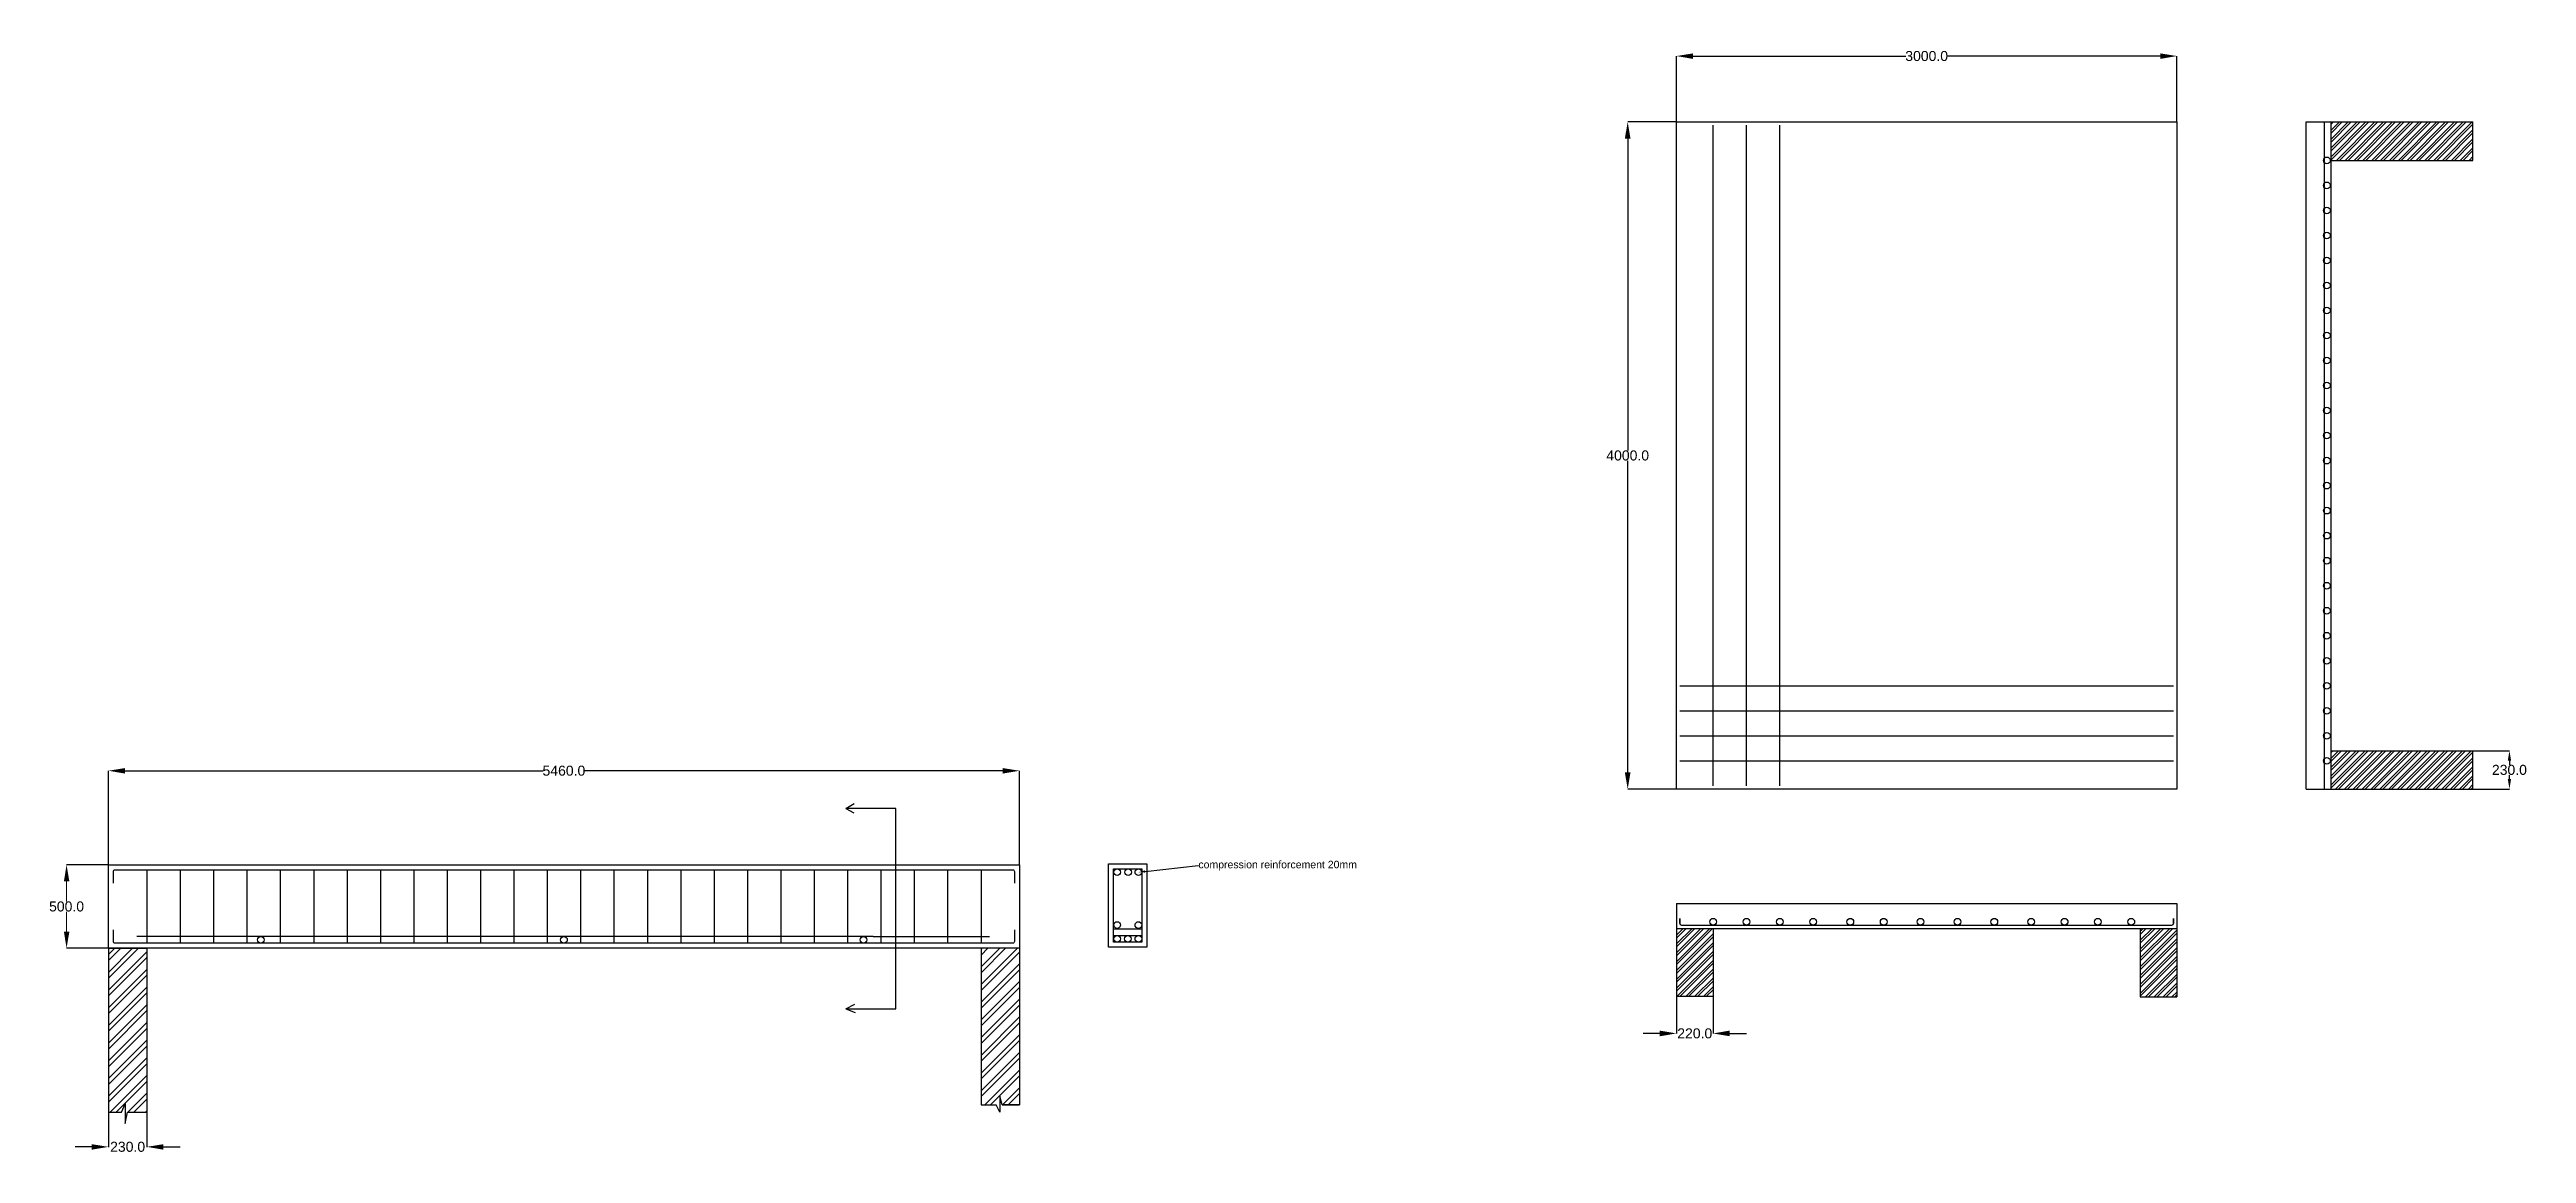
# Model space of a CAD drawing. Header units: millimetres. Extents: x -15359 to 171203, y -161916 to 32466.
# Drawn here: x 61151 to 75997, y 16063 to 22682 of the extents above; entities that cross this region are included whole.
import ezdxf
from ezdxf import colors
from ezdxf.entities.mleader import LeaderData, LeaderLine
from ezdxf.math import Vec2, Vec3

# ---------------------------------------------------------------- set-up
doc = ezdxf.new("R2010")
doc.units = ezdxf.units.MM
doc.header["$MEASUREMENT"] = 0
doc.styles.get("Standard").update_dxf_attribs({"font": 'Arial.ttf'})
doc.dimstyles.get("Standard").update_dxf_attribs({"dimtxt": 0.18, "dimasz": 0.18, "dimexe": 0.18, "dimexo": 0.0625, "dimgap": 0.09, "dimtad": 0, "dimtih": 1, "dimtoh": 1, "dimzin": 0, "dimdsep": 46, "dimtxsty": 'Standard', "dimcen": 0.09, "dimadec": 0, "dimazin": 0, "dimtfac": 1, "dimtofl": 0, "dimtmove": 0, "dimatfit": 3, "dimfxl": 0, "dimtolj": 1, "dimtzin": 0, "dimarcsym": 0})
pattern_1 = [(45, (57054.355, 17472.467), (-26.516504, 26.516504), []), (45, (57072.033, 17472.467), (-26.516504, 26.516504), [])]

msp = doc.modelspace()

# ---------------------------------------------------------------- blocks, each defined once
blk = doc.blocks.new('*D163')
at = {"color": 0, "lineweight": -2}
for p, q in [((70902, 22248), (70902, 22643)), ((71002, 22643), (72277, 22643)), ((73802, 22643), (72526, 22643)), ((73902, 22248), (73902, 22643))]:
    blk.add_line(p, q, dxfattribs=at)
at = {"color": 0}
for points in [[(71002, 22659), (71002, 22626), (70902, 22643)], [(73802, 22659), (73802, 22626), (73902, 22643)]]:
    blk.add_solid(points, dxfattribs=at)
at = {"layer": 'Defpoints', "color": 0}
for p in [(73902, 22643), (70902, 22248), (73902, 22248)]:
    blk.add_point(p, dxfattribs=at)
at = {"color": 0, "insert": (72402, 22643), "char_height": 60, "attachment_point": 5}
blk.add_mtext('\\A1;3000.0', dxfattribs=at)
blk = doc.blocks.new('*D164')
at = {"color": 0, "lineweight": -2}
for p, q in [((70902, 22248), (70610, 22248)), ((70902, 18248), (70610, 18248))]:
    blk.add_line(p, q, dxfattribs=at)
at = {"color": 0, "lineweight": -3}
for p, q in [((70610, 22148), (70610, 20278)), ((70610, 18348), (70610, 20217))]:
    blk.add_line(p, q, dxfattribs=at)
at = {"color": 0}
for points in [[(70593, 22148), (70627, 22148), (70610, 22248)], [(70593, 18348), (70627, 18348), (70610, 18248)]]:
    blk.add_solid(points, dxfattribs=at)
at = {"layer": 'Defpoints', "color": 0}
for p in [(70902, 22248), (70610, 18248), (70902, 18248)]:
    blk.add_point(p, dxfattribs=at)
at = {"color": 0, "insert": (70610, 20248), "char_height": 60, "attachment_point": 5}
blk.add_mtext('\\A1;4000.0', dxfattribs=at)
blk = doc.blocks.new('*D165')
at = {"color": 0, "lineweight": -2}
for p, q in [((61504, 17794), (61504, 18358)), ((61604, 18358), (64110, 18358)), ((66864, 18358), (64359, 18358)), ((66964, 17794), (66964, 18358))]:
    blk.add_line(p, q, dxfattribs=at)
at = {"color": 0}
for points in [[(61604, 18374), (61604, 18341), (61504, 18358)], [(66864, 18374), (66864, 18341), (66964, 18358)]]:
    blk.add_solid(points, dxfattribs=at)
at = {"layer": 'Defpoints', "color": 0}
for p in [(66964, 18358), (61504, 17794), (66964, 17794)]:
    blk.add_point(p, dxfattribs=at)
at = {"color": 0, "insert": (64234, 18358), "char_height": 60, "attachment_point": 5}
blk.add_mtext('\\A1;5460.0', dxfattribs=at)
blk = doc.blocks.new('*D166')
at = {"color": 0, "lineweight": -2}
for p, q in [((61504, 17794), (61253, 17794)), ((61504, 17294), (61253, 17294))]:
    blk.add_line(p, q, dxfattribs=at)
at = {"color": 0, "lineweight": 15}
for p, q in [((61253, 17694), (61253, 17575)), ((61253, 17394), (61253, 17513))]:
    blk.add_line(p, q, dxfattribs=at)
at = {"color": 0}
for points in [[(61237, 17694), (61270, 17694), (61253, 17794)], [(61237, 17394), (61270, 17394), (61253, 17294)]]:
    blk.add_solid(points, dxfattribs=at)
at = {"layer": 'Defpoints', "color": 0}
for p in [(61504, 17794), (61253, 17294), (61504, 17294)]:
    blk.add_point(p, dxfattribs=at)
at = {"color": 0, "insert": (61253, 17544), "char_height": 60, "attachment_point": 5}
blk.add_mtext('\\A1;500.0', dxfattribs=at)
blk = doc.blocks.new('*D167')
at = {"color": 0, "lineweight": -2}
for p, q in [((61504, 16311), (61504, 16102)), ((61734, 16311), (61734, 16102)), ((61404, 16103), (61304, 16103)), ((61834, 16103), (61934, 16103))]:
    blk.add_line(p, q, dxfattribs=at)
at = {"color": 0}
for points in [[(61404, 16119), (61404, 16086), (61504, 16103)], [(61834, 16119), (61834, 16086), (61734, 16103)]]:
    blk.add_solid(points, dxfattribs=at)
at = {"layer": 'Defpoints', "color": 0}
for p in [(61504, 16311), (61734, 16311), (61734, 16103)]:
    blk.add_point(p, dxfattribs=at)
at = {"color": 0, "insert": (61619, 16103), "char_height": 60, "attachment_point": 5}
blk.add_mtext('\\A1;230.0', dxfattribs=at)
blk = doc.blocks.new('*D168')
at = {"color": 0, "lineweight": -2}
for p, q in [((70902, 17006), (70902, 16783)), ((71122, 17006), (71122, 16783)), ((70802, 16783), (70702, 16783)), ((71222, 16783), (71322, 16783))]:
    blk.add_line(p, q, dxfattribs=at)
at = {"color": 0}
for points in [[(70802, 16800), (70802, 16766), (70902, 16783)], [(71222, 16800), (71222, 16766), (71122, 16783)]]:
    blk.add_solid(points, dxfattribs=at)
at = {"layer": 'Defpoints', "color": 0}
for p in [(70902, 17006), (71122, 17006), (71122, 16783)]:
    blk.add_point(p, dxfattribs=at)
at = {"color": 0, "insert": (71012, 16783), "char_height": 60, "attachment_point": 5}
blk.add_mtext('\\A1;220.0', dxfattribs=at)
blk = doc.blocks.new('*D169')
at = {"color": 0, "lineweight": -2}
for p, q in [((75676, 18478), (75895, 18478)), ((75895, 18418), (75895, 18393)), ((75895, 18308), (75895, 18332)), ((75676, 18248), (75895, 18248))]:
    blk.add_line(p, q, dxfattribs=at)
at = {"color": 0}
for points in [[(75885, 18418), (75905, 18418), (75895, 18478)], [(75885, 18308), (75905, 18308), (75895, 18248)]]:
    blk.add_solid(points, dxfattribs=at)
at = {"layer": 'Defpoints', "color": 0}
for p in [(75676, 18478), (75676, 18248), (75895, 18248)]:
    blk.add_point(p, dxfattribs=at)
at = {"color": 0, "insert": (75895, 18363), "char_height": 60, "attachment_point": 5}
blk.add_mtext('\\A1;230.0', dxfattribs=at)

# ---------------------------------------------------------------- dimensions: what is measured, and where the dimension line sits
for base, p1, p2, picture, middle in [((73901.88715, 22642.81472), (70901.88715, 22247.72896), (73901.88715, 22247.72896), '*D163', (72401.88715, 22642.81472)), ((66964.09937, 18357.7314), (61504.09937, 17794.12233), (66964.09937, 17794.12233), '*D165', (64234.09937, 18357.7314)), ((71121.88715, 16783.15732), (70901.88715, 17005.80198), (71121.88715, 17005.80198), '*D168', (71011.88715, 16783.15732)), ((61734.09937, 16102.64158), (61504.09937, 16310.87366), (61734.09937, 16310.87366), '*D167', (61619.09937, 16102.64158))]:
    dim = msp.add_linear_dim(base=base, p1=p1, p2=p2, dimstyle='Standard', override={"dimtxt": 60, "dimasz": 100, "dimdec": 1})
    dim.commit()
    dim.dimension.update_dxf_attribs({"geometry": picture, "text_midpoint": middle})
for base, p1, p2, override, picture, middle in [((70609.95573, 18247.72896), (70901.88715, 22247.72896), (70901.88715, 18247.72896), {"dimtxt": 60, "dimasz": 100, "dimdec": 1, "dimlwd": 65533}, '*D164', (70609.95573, 20247.72896)), ((75894.81443, 18247.72896), (75676.30493, 18477.72896), (75676.30493, 18247.72896), {"dimtxt": 60, "dimasz": 60, "dimdec": 1}, '*D169', (75894.81443, 18362.72896)), ((61253.2163, 17294.12233), (61504.09937, 17794.12233), (61504.09937, 17294.12233), {"dimtxt": 60, "dimasz": 100, "dimdec": 1, "dimlwd": 15}, '*D166', (61253.2163, 17544.12233))]:
    dim = msp.add_linear_dim(base=base, p1=p1, p2=p2, angle=90, dimstyle='Standard', override=override)
    dim.commit()
    dim.dimension.update_dxf_attribs({"geometry": picture, "text_midpoint": middle})

# ---------------------------------------------------------------- hatches: boundary and pattern name
h = msp.add_hatch()
h.set_pattern_fill('ANSI32', color=256, scale=100)
h.set_pattern_definition(pattern_1)
h.paths.add_polyline_path([(75676.30493, 18247.72896), (75676.30493, 18477.72896), (74826.30493, 18477.72896), (74826.30493, 18247.72896)])
h.paths.add_polyline_path([(74826.30493, 22247.72896), (74826.30493, 22017.72896), (75676.30493, 22017.72896), (75676.30493, 22247.72896)])
h = msp.add_hatch()
h.set_pattern_fill('ANSI32', color=256, scale=100)
h.set_pattern_definition(pattern_1)
h.paths.add_polyline_path([(71121.88715, 17412.89115), (70901.88715, 17412.89115), (70901.88715, 17005.80198), (71121.88715, 17005.80198)])
h.paths.add_polyline_path([(73901.88715, 17412.89115), (73681.88715, 17412.89115), (73681.88715, 17001.80057), (73901.88715, 17001.80057)])
h = msp.add_hatch()
h.set_pattern_fill('ANSI32', color=256, scale=200)
h.set_pattern_definition([(45, (57054.355, 17472.47), (-53.033, 53.033), []), (45, (57089.71, 17472.47), (-53.033, 53.033), [])])
h.paths.add_polyline_path([(61734.09937, 17294.12233), (61504.09937, 17294.12233), (61504.09937, 16310.87366), (61734.09937, 16310.87366), (61734.09937, 16314.07785)])
h.paths.add_polyline_path([(66964.09937, 17294.12233), (66734.09937, 17294.12233), (66734.09937, 16355.50531), (66964.09937, 16355.50531)])

# ---------------------------------------------------------------- linework, layer by layer
for p, q in [((71121.88715, 18267.72896), (71121.88715, 22227.72896)), ((71321.88715, 18267.72896), (71321.88715, 22227.72896)), ((71521.88715, 18267.72896), (71521.88715, 22227.72896)), ((74676.30493, 18247.72896), (74676.30493, 22247.72896)), ((74676.30493, 22247.72896), (75676.30493, 22247.72896)), ((74786.30493, 18247.72896), (74786.30493, 22247.72896)), ((74826.30493, 18247.72896), (74826.30493, 22247.72896)), ((75676.30493, 22017.72896), (75676.30493, 22247.72896)), ((74826.30493, 22017.72896), (75676.30493, 22017.72896)), ((70921.88715, 18867.72896), (73881.88715, 18867.72896)), ((70921.88715, 18717.72896), (73881.88715, 18717.72896)), ((70921.88715, 18567.72896), (73881.88715, 18567.72896)), ((70921.88715, 18417.72896), (73881.88715, 18417.72896)), ((74826.30493, 18477.72896), (75676.30493, 18477.72896)), ((75676.30493, 18247.72896), (75676.30493, 18477.72896)), ((65923.59678, 18131.17602), (65972.81047, 18160.75518)), ((65923.59678, 18131.17602), (65971.12909, 18105.30434)), ((74676.30493, 18247.72896), (75676.30493, 18247.72896)), ((61734.09937, 17764.12233), (61734.09937, 17324.12233)), ((61934.09937, 17764.12233), (61934.09937, 17324.12233)), ((62134.09937, 17764.12233), (62134.09937, 17324.12233)), ((62334.09937, 17764.12233), (62334.09937, 17324.12233)), ((62534.09937, 17764.12233), (62534.09937, 17324.12233)), ((62734.09937, 17764.12233), (62734.09937, 17324.12233)), ((62934.09937, 17764.12233), (62934.09937, 17324.12233)), ((63134.09937, 17764.12233), (63134.09937, 17324.12233)), ((63334.09937, 17764.12233), (63334.09937, 17324.12233)), ((63534.09937, 17764.12233), (63534.09937, 17324.12233)), ((63734.09937, 17764.12233), (63734.09937, 17324.12233)), ((63934.09937, 17764.12233), (63934.09937, 17324.12233)), ((64134.09937, 17764.12233), (64134.09937, 17324.12233)), ((64334.09937, 17764.12233), (64334.09937, 17324.12233)), ((64534.09937, 17764.12233), (64534.09937, 17324.12233)), ((64734.09937, 17764.12233), (64734.09937, 17324.12233)), ((64934.09937, 17764.12233), (64934.09937, 17324.12233)), ((65134.09937, 17764.12233), (65134.09937, 17324.12233)), ((65334.09937, 17764.12233), (65334.09937, 17324.12233)), ((65534.09937, 17764.12233), (65534.09937, 17324.12233)), ((65734.09937, 17764.12233), (65734.09937, 17324.12233)), ((65934.09937, 17764.12233), (65934.09937, 17324.12233)), ((66134.09937, 17764.12233), (66134.09937, 17324.12233)), ((66334.09937, 17764.12233), (66334.09937, 17324.12233)), ((66534.09937, 17764.12233), (66534.09937, 17324.12233)), ((66734.09937, 17764.12233), (66734.09937, 17324.12233)), ((70901.88715, 17562.89115), (70901.88715, 17562.89115)), ((70901.88715, 17562.89115), (73901.88715, 17562.89115)), ((70901.88715, 17562.89115), (70901.88715, 17005.80198)), ((73901.88715, 17562.89115), (73901.88715, 17001.80057)), ((67528.51166, 17410.70412), (67698.51166, 17410.70412)), ((67528.51166, 17330.70412), (67528.51166, 17370.70412)), ((67528.51166, 17370.70412), (67698.51166, 17370.70412)), ((70901.88715, 17432.89115), (70901.88715, 17432.89115)), ((70901.88715, 17432.89115), (70901.88715, 17432.89115)), ((70901.88715, 17432.89115), (70901.88715, 17432.89115)), ((70901.88715, 17432.89115), (70901.88715, 17432.89115)), ((70901.88715, 17432.89115), (70901.88715, 17432.89115)), ((70901.88715, 17412.89115), (73901.88715, 17412.89115)), ((70921.88715, 17472.89115), (70921.88715, 17442.89115)), ((70921.88715, 17442.89115), (70921.88715, 17472.89115)), ((70931.88715, 17432.89115), (73871.88715, 17432.89115)), ((71121.88715, 17412.89115), (71121.88715, 17005.80198)), ((73681.88715, 17412.89115), (73681.88715, 17001.80057)), ((73881.88715, 17472.89115), (73881.88715, 17442.89115)), ((73881.88715, 17442.89115), (73881.88715, 17472.89115)), ((73881.88715, 17472.89115), (73881.88715, 17472.89115)), ((61504.09937, 17294.12233), (61504.09937, 16310.87366)), ((61504.09937, 17294.12233), (61734.09937, 17294.12233)), ((62417.07706, 17364.12233), (61674.70336, 17364.12233)), ((61734.09937, 17294.12233), (61734.09937, 16314.07785)), ((66087.5955, 17364.12233), (62417.07706, 17364.12233)), ((66087.5955, 17364.12233), (66784.57788, 17364.12233)), ((66964.09937, 17294.12233), (66734.09937, 17294.12233)), ((66734.09937, 17294.12233), (66734.09937, 17294.12233)), ((66734.09937, 17294.12233), (66734.09937, 16355.50531)), ((66964.09937, 17294.12233), (66964.09937, 16355.50531)), ((67528.51166, 17330.70412), (67528.51166, 17360.70412)), ((67528.51166, 17330.70412), (67528.51166, 17350.70412)), ((65923.59678, 16931.17602), (65977.85474, 16957.63987)), ((65923.59678, 16931.17602), (65979.53612, 16908.91035)), ((70901.88715, 17005.80198), (71121.88715, 17005.80198)), ((73681.88715, 17001.80057), (73901.88715, 17001.80057)), ((61582.45144, 16310.87366), (61604.187, 16360.3612)), ((61604.187, 16360.3612), (61604.187, 16243.06465)), ((66734.09937, 16355.50531), (66823.89038, 16355.50531)), ((66734.09937, 16355.50531), (66823.89038, 16355.50531)), ((66734.09937, 16355.50531), (66823.89038, 16355.50531)), ((66734.09937, 16355.50531), (66823.89038, 16355.50531)), ((66734.09937, 16355.50531), (66823.89038, 16355.50531)), ((66734.09937, 16355.50531), (66823.89038, 16355.50531)), ((66734.09937, 16355.50531), (66823.89038, 16355.50531)), ((66846.51909, 16310.13987), (66823.89038, 16355.50531)), ((66861.58024, 16355.50531), (66846.51909, 16406.09287)), ((66846.51909, 16406.09287), (66846.51909, 16310.13987)), ((66849.89472, 16355.50531), (66849.89472, 16355.50531)), ((66861.58024, 16355.50531), (66964.09937, 16355.50531)), ((66964.09937, 16355.50531), (66861.58024, 16355.50531)), ((61504.09937, 16310.87366), (61582.45144, 16310.87366)), ((61504.09937, 16310.87366), (61582.45144, 16310.87366)), ((61604.187, 16243.06465), (61619.09937, 16310.87366)), ((61619.09937, 16310.87366), (61734.09937, 16310.87366)), ((61734.09937, 16314.07785), (61734.09937, 16310.87366))]:
    msp.add_line(p, q)
for points in [[(70901.88715, 22247.72896), (73901.88715, 22247.72896), (73901.88715, 18247.72896), (70901.88715, 18247.72896)], [(61504.09937, 17794.12233), (66964.09937, 17794.12233), (66964.09937, 17294.12233), (61504.09937, 17294.12233)], [(67498.51166, 17800.70412), (67728.51166, 17800.70412), (67728.51166, 17300.70412), (67498.51166, 17300.70412)], [(67528.51166, 17770.70412), (67698.51166, 17770.70412), (67698.51166, 17330.70412), (67528.51166, 17330.70412)]]:
    msp.add_lwpolyline(points, close=True)
msp.add_lwpolyline([(65923.59678, 16931.17602), (66223.59678, 16931.17602), (66223.59678, 18131.17602), (65923.59678, 18131.17602)])
for points in [[(61534.09937, 17684.12233), (61534.09937, 17754.12233, -0.4142135624), (61544.09937, 17764.12233), (66924.09937, 17764.12233, -0.4142135624), (66934.09937, 17754.12233), (66934.09937, 17684.12233)], [(66934.09937, 17404.12233), (66934.09937, 17334.12233, -0.4142135624), (66924.09937, 17324.12233), (61544.09937, 17324.12233, -0.4142135624), (61534.09937, 17334.12233), (61534.09937, 17404.12233)]]:
    msp.add_lwpolyline(points, format="xyb")
for centre in [(74801.17656, 22017.48031), (74801.17656, 21867.48031), (74801.17656, 21717.48031), (74801.17656, 21567.48031), (74801.17656, 21417.48031), (74801.17656, 21267.48031), (74801.17656, 21117.48031), (74801.17656, 20967.48031), (74801.17656, 20817.48031), (74801.17656, 20667.48031), (74801.17656, 20517.48031), (74801.17656, 20367.48031), (74801.17656, 20217.48031), (74801.17656, 20067.48031), (74801.17656, 19917.48031), (74801.17656, 19767.48031), (74801.17656, 19617.48031), (74801.17656, 19467.48031), (74801.17656, 19317.48031), (74801.17656, 19167.48031), (74801.17656, 19017.48031), (74801.17656, 18867.48031), (74801.17656, 18717.48031), (74801.17656, 18567.48031), (74801.17656, 18417.48031), (67550.55929, 17749.65011), (67616.1674, 17749.65011), (67677.31008, 17749.65011), (67549.59729, 17432.97229), (67549.59729, 17350.70412), (67613.51166, 17350.70412), (67677.14623, 17432.97229), (67677.14623, 17350.70412), (71121.88715, 17452.89115), (71321.88715, 17452.89115), (71321.88715, 17452.89115), (71521.88715, 17452.89115), (71521.88715, 17452.89115), (71521.88715, 17452.89115), (71521.88715, 17452.89115), (71721.88715, 17452.89115), (71721.88715, 17452.89115), (71721.88715, 17452.89115), (71944.41433, 17452.89115), (71944.41433, 17452.89115), (72144.41433, 17452.89115), (72144.41433, 17452.89115), (72365.43069, 17452.89115), (72586.44705, 17452.89115), (72807.4634, 17452.89115), (73028.47976, 17452.89115), (73228.47976, 17452.89115), (73228.47976, 17452.89115), (73228.94407, 17452.89115), (73428.47976, 17452.89115), (73628.47976, 17452.89115), (62417.07706, 17344.12233), (64234.09937, 17344.12233), (66029.12787, 17344.12233)]:
    msp.add_circle(centre, 20)
for centre, start, end in [((70931.88715, 17442.89115), 180, 270), ((73871.88715, 17442.89115), 270, 0)]:
    msp.add_arc(centre, 10, start, end)

msp.set_redraw_order([(e.dxf.handle, doc.entitydb.next_handle()) for e in msp.query("TEXT MTEXT ATTDEF DIMENSION ARC_DIMENSION")])  # texts and dimensions are drawn at this point

# ---------------------------------------------------------------- leaders
ml = msp.add_multileader_mtext('Standard')
ml.set_content('compression reinforcement 20mm', color=256)
ml.set_leader_properties()
ml.build(insert=Vec2(0, 0))
ml.multileader.update_dxf_attribs({"dogleg_length": 0.36, "arrow_head_size": 40})
ctx = ml.context
ctx.base_point, ctx.char_height, ctx.arrow_head_size, ctx.landing_gap_size, ctx.plane_origin = Vec3(68036.82918, 17789.52556), 45, 40, 0.09, Vec3(67677.31008, 17749.65011)
notes = []
notes.append((ctx, [(0, (1, 1, 0), (68036.46918, 17789.52556), (1, 0), 0.36, [(0, [(67677.31008, 17749.65011)], 0, [])])]))
ctx.mtext.insert, ctx.mtext.flow_direction = Vec3(68036.91918, 17818.27215), 5
for ctx, leaders in notes:
    for number, flags, end, landing, length, lines in leaders:
        leader = LeaderData()
        leader.index, (leader.has_last_leader_line, leader.has_dogleg_vector, leader.attachment_direction) = number, flags
        leader.last_leader_point, leader.dogleg_vector, leader.dogleg_length = Vec3(end), Vec3(landing), length
        for number, points, colour, breaks in lines:
            line = LeaderLine()
            line.index, line.vertices, line.color, line.breaks = number, Vec3.list(points), colors.encode_raw_color(colour), breaks
            leader.lines.append(line)
        ctx.leaders.append(leader)

doc.saveas('drawing.dxf')
